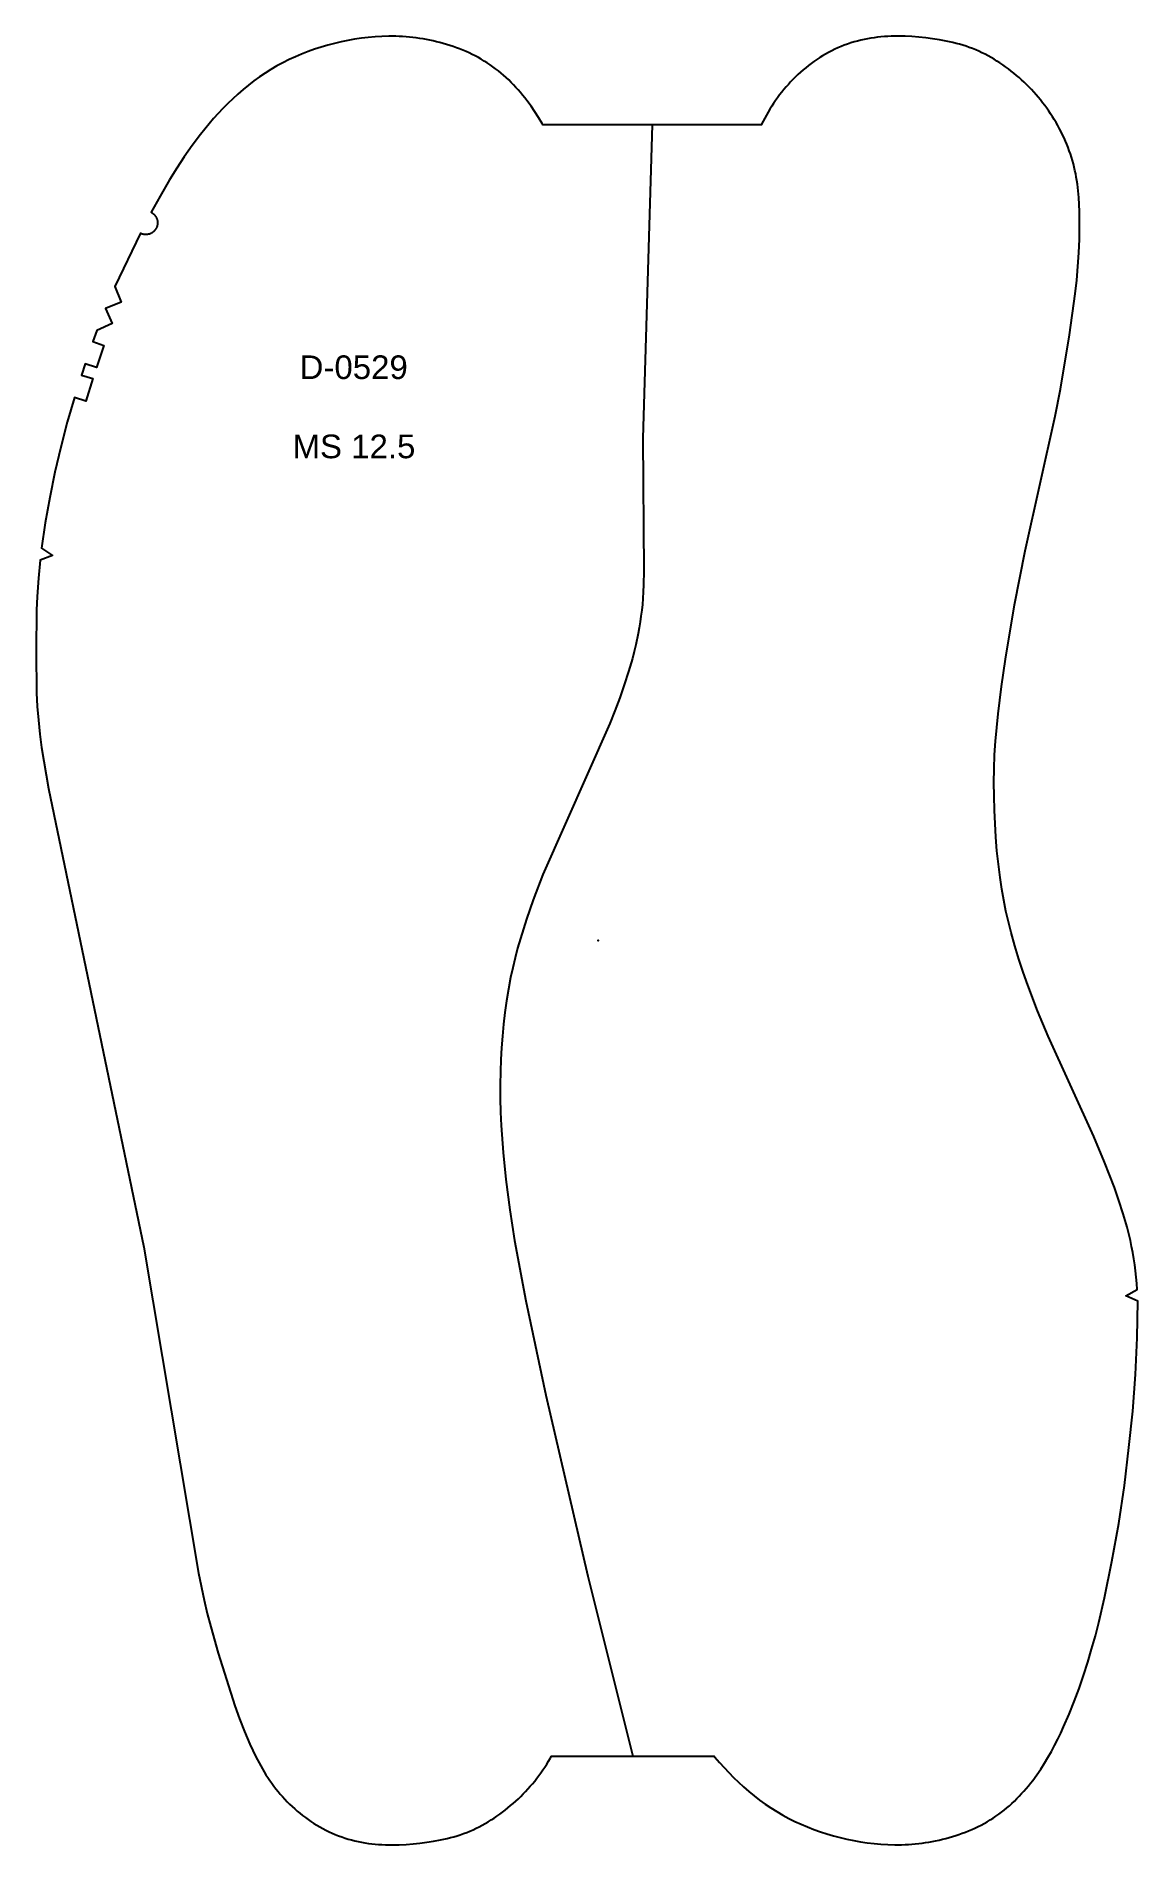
# Model space of a CAD drawing. Extents: x -397 to 4045, y -1309 to -990.
# Drawn here: x 281.9 to 468.4, y -1308.9 to -1002.9 of the extents above; entities that cross this region are included whole.
import ezdxf

# ---------------------------------------------------------------- set-up
doc = ezdxf.new("R2010")
doc.units = 0
doc.layers.add('DEFAULT', color=7, linetype='CONTINUOUS')
doc.styles.add('ARIAL_REGULAR', font='arial.ttf')

msp = doc.modelspace()

# ---------------------------------------------------------------- texts
at = {"layer": 'DEFAULT', "color": 1, "style": 'ARIAL_REGULAR'}
for s, p in [('D-0529', (326.46, -1060.93, 13.49)), ('MS 12.5', (325.26, -1074.33, 13.49))]:
    msp.add_text(s, height=4, dxfattribs=at).set_placement(p)

# ---------------------------------------------------------------- linework, layer by layer
at = {"layer": 'DEFAULT'}
msp.add_lwpolyline([(467.33, -1207.7), (467.11, -1206.67), (466.85, -1205.54), (466.56, -1204.41), (466.24, -1203.29), (465.91, -1202.17), (465.19, -1199.95), (464.42, -1197.75), (462.74, -1193.41), (460.94, -1189.1), (453.22, -1172.13), (452.29, -1169.99), (451.41, -1167.84), (449.74, -1163.48), (448.96, -1161.28), (448.23, -1159.07), (447.54, -1156.85), (446.91, -1154.6), (446.46, -1152.78), (446.05, -1150.96), (445.68, -1149.12), (445.36, -1147.27), (445.05, -1145.27), (444.77, -1143.01), (444.53, -1140.74), (444.35, -1138.46), (444.1, -1133.86), (444.03, -1131.53), (444.02, -1129.19), (444.05, -1126.86), (444.14, -1124.54), (444.29, -1122.21), (444.48, -1119.89), (444.72, -1117.57), (445.3, -1112.94), (445.98, -1108.33), (447.51, -1099.13), (449.31, -1089.98), (454.38, -1067.23), (455.28, -1062.66), (456.82, -1053.47), (457.78, -1046.54), (458.03, -1044.22), (458.23, -1041.9), (458.38, -1039.58), (458.48, -1037.25), (458.52, -1034.91), (458.5, -1032.58), (458.46, -1031.41), (458.39, -1030.24), (458.28, -1029.08), (458.15, -1027.93), (458.06, -1027.35), (457.96, -1026.78), (457.86, -1026.21), (457.74, -1025.64), (457.61, -1025.08), (457.46, -1024.51), (457.31, -1023.95), (457.14, -1023.4), (456.96, -1022.84), (456.76, -1022.29), (456.56, -1021.75), (456.34, -1021.21), (456.12, -1020.67), (455.88, -1020.14), (455.63, -1019.61), (455.38, -1019.08), (455.11, -1018.57), (454.83, -1018.05), (454.54, -1017.55), (454.24, -1017.04), (453.93, -1016.55), (453.62, -1016.06), (453.29, -1015.58), (452.96, -1015.1), (452.61, -1014.63), (452.26, -1014.17), (451.9, -1013.71), (451.53, -1013.26), (451.15, -1012.82), (450.76, -1012.38), (450.37, -1011.96), (449.96, -1011.54), (449.55, -1011.12), (449.13, -1010.72), (448.71, -1010.32), (448.27, -1009.93), (447.83, -1009.55), (447.38, -1009.18), (446.92, -1008.81), (446.46, -1008.46), (445.99, -1008.11), (445.51, -1007.77), (445.02, -1007.45), (444.53, -1007.13), (444.04, -1006.83), (443.53, -1006.53), (443.02, -1006.25), (442.51, -1005.98), (441.99, -1005.73), (441.46, -1005.48), (440.93, -1005.25), (440.39, -1005.03), (439.85, -1004.83), (439.3, -1004.63), (438.75, -1004.45), (438.2, -1004.29), (437.64, -1004.13), (437.08, -1003.99), (436.51, -1003.86), (435.94, -1003.74), (434.79, -1003.52), (433.64, -1003.34), (432.47, -1003.2), (431.31, -1003.09), (430.14, -1003), (428.97, -1002.94), (427.8, -1002.92), (427.21, -1002.92), (426.63, -1002.93), (426.05, -1002.96), (425.47, -1002.99), (424.89, -1003.04), (424.31, -1003.1), (423.74, -1003.17), (423.16, -1003.25), (422.59, -1003.35), (422.02, -1003.47), (421.46, -1003.6), (420.9, -1003.74), (420.34, -1003.9), (419.78, -1004.07), (419.23, -1004.26), (418.68, -1004.46), (418.14, -1004.67), (417.61, -1004.9), (417.07, -1005.14), (416.55, -1005.4), (416.03, -1005.67), (415.52, -1005.95), (415.01, -1006.24), (414.52, -1006.54), (414.03, -1006.86), (413.55, -1007.19), (413.07, -1007.53), (412.61, -1007.88), (412.15, -1008.25), (411.7, -1008.62), (411.26, -1009), (410.84, -1009.4), (410.41, -1009.8), (410, -1010.21), (409.6, -1010.63), (409.21, -1011.07), (408.82, -1011.5), (408.45, -1011.95), (408.08, -1012.41), (407.73, -1012.87), (407.38, -1013.34), (407.05, -1013.81), (406.72, -1014.29), (406.41, -1014.78), (406.1, -1015.28), (405.8, -1015.78), (405.23, -1016.79), (404.69, -1017.82), (404.65, -1017.92), (367.65, -1017.92), (367.53, -1017.7), (366.93, -1016.7), (366.3, -1015.72), (365.64, -1014.76), (364.95, -1013.82), (364.59, -1013.36), (364.22, -1012.9), (363.85, -1012.45), (363.47, -1012.01), (363.08, -1011.58), (362.68, -1011.15), (362.27, -1010.73), (361.86, -1010.33), (361.43, -1009.93), (361, -1009.54), (360.56, -1009.16), (360.11, -1008.79), (359.65, -1008.44), (359.18, -1008.09), (358.71, -1007.76), (358.22, -1007.44), (357.73, -1007.13), (357.23, -1006.83), (356.73, -1006.55), (356.21, -1006.27), (355.69, -1006.01), (355.17, -1005.76), (354.64, -1005.52), (354.1, -1005.29), (353.56, -1005.08), (353.01, -1004.87), (352.46, -1004.67), (351.9, -1004.49), (351.35, -1004.31), (350.79, -1004.15), (350.22, -1003.99), (349.66, -1003.85), (349.09, -1003.72), (348.52, -1003.59), (347.95, -1003.48), (347.37, -1003.38), (346.8, -1003.29), (346.22, -1003.21), (345.64, -1003.13), (345.06, -1003.07), (344.48, -1003.02), (343.9, -1002.98), (343.32, -1002.95), (342.74, -1002.93), (341.58, -1002.92), (340.41, -1002.95), (339.25, -1003.01), (338.09, -1003.12), (336.94, -1003.26), (335.78, -1003.44), (334.63, -1003.65), (333.49, -1003.88), (332.36, -1004.15), (331.23, -1004.45), (330.11, -1004.78), (329, -1005.13), (327.9, -1005.52), (326.81, -1005.94), (325.74, -1006.39), (324.68, -1006.88), (323.64, -1007.4), (322.61, -1007.95), (321.61, -1008.54), (320.62, -1009.16), (319.66, -1009.81), (318.71, -1010.5), (317.79, -1011.21), (316.89, -1011.95), (316, -1012.71), (315.14, -1013.5), (314.31, -1014.3), (313.49, -1015.13), (312.69, -1015.98), (311.91, -1016.85), (311.15, -1017.74), (310.41, -1018.64), (309.69, -1019.55), (308.29, -1021.41), (306.94, -1023.32), (305.66, -1025.26), (304.43, -1027.24), (302.85, -1029.96), (301.34, -1032.72), (301.4, -1032.75), (301.46, -1032.79), (301.52, -1032.83), (301.58, -1032.87), (301.63, -1032.91), (301.69, -1032.95), (301.74, -1033), (301.79, -1033.04), (301.84, -1033.09), (301.89, -1033.14), (301.94, -1033.2), (301.98, -1033.25), (302.02, -1033.31), (302.06, -1033.36), (302.1, -1033.42), (302.14, -1033.48), (302.17, -1033.54), (302.2, -1033.6), (302.23, -1033.66), (302.26, -1033.73), (302.29, -1033.79), (302.31, -1033.86), (302.33, -1033.93), (302.35, -1033.99), (302.37, -1034.06), (302.38, -1034.13), (302.39, -1034.2), (302.4, -1034.27), (302.41, -1034.34), (302.41, -1034.41), (302.41, -1034.47), (302.41, -1034.54), (302.41, -1034.61), (302.4, -1034.68), (302.4, -1034.75), (302.38, -1034.82), (302.37, -1034.89), (302.36, -1034.96), (302.34, -1035.02), (302.32, -1035.09), (302.3, -1035.16), (302.27, -1035.22), (302.25, -1035.29), (302.22, -1035.35), (302.19, -1035.41), (302.15, -1035.47), (302.12, -1035.53), (302.08, -1035.59), (302.04, -1035.65), (302, -1035.71), (301.96, -1035.76), (301.91, -1035.81), (301.87, -1035.87), (301.82, -1035.91), (301.77, -1035.96), (301.71, -1036.01), (301.66, -1036.05), (301.61, -1036.1), (301.55, -1036.14), (301.49, -1036.18), (301.43, -1036.21), (301.37, -1036.25), (301.31, -1036.28), (301.25, -1036.31), (301.18, -1036.34), (301.12, -1036.36), (301.05, -1036.39), (300.99, -1036.41), (300.92, -1036.43), (300.85, -1036.44), (300.78, -1036.46), (300.72, -1036.47), (300.65, -1036.48), (300.58, -1036.48), (300.51, -1036.49), (300.44, -1036.49), (300.37, -1036.49), (300.3, -1036.49), (300.23, -1036.48), (300.16, -1036.48), (300.09, -1036.47), (300.02, -1036.45), (299.96, -1036.44), (299.89, -1036.42), (299.82, -1036.4), (299.76, -1036.38), (299.69, -1036.36), (299.63, -1036.33), (299.56, -1036.3), (299.5, -1036.27), (295.19, -1045.29), (296.23, -1047.92), (293.62, -1048.97), (294.73, -1051.56), (292.15, -1052.69), (291.46, -1054.57), (293.34, -1055.25), (292.06, -1058.98), (290.16, -1058.35), (289.54, -1060.25), (291.45, -1060.86), (290.29, -1064.65), (288.37, -1064.08), (287.13, -1068.25), (286.02, -1072.46), (285.02, -1076.7), (284.16, -1080.96), (283.41, -1085.25), (282.79, -1089.56), (284.65, -1090.8), (282.55, -1091.55), (282.23, -1094.62), (282.01, -1097.71), (281.92, -1100.03), (281.86, -1107.03), (281.94, -1114.02), (282.05, -1116.35), (282.24, -1118.67), (282.49, -1120.99), (282.79, -1123.3), (283.15, -1125.6), (283.96, -1130.19), (300.08, -1207.79), (309.36, -1262.95), (310.31, -1267.52), (310.84, -1269.79), (311.41, -1272.04), (312.68, -1276.53), (314.06, -1280.98), (315.52, -1285.41), (316.31, -1287.6), (317.15, -1289.78), (317.6, -1290.86), (318.06, -1291.93), (318.55, -1292.99), (319.06, -1294.04), (319.6, -1295.07), (320.17, -1296.08), (320.47, -1296.58), (320.77, -1297.08), (321.09, -1297.57), (321.41, -1298.05), (321.75, -1298.52), (322.09, -1298.99), (322.45, -1299.45), (322.81, -1299.91), (323.19, -1300.36), (323.57, -1300.79), (323.96, -1301.22), (324.37, -1301.65), (324.78, -1302.06), (325.2, -1302.46), (325.63, -1302.86), (326.07, -1303.24), (326.52, -1303.61), (326.97, -1303.98), (327.44, -1304.33), (327.91, -1304.67), (328.39, -1305), (328.88, -1305.31), (329.38, -1305.62), (329.88, -1305.91), (330.4, -1306.19), (330.91, -1306.46), (331.44, -1306.72), (331.97, -1306.96), (332.51, -1307.19), (333.05, -1307.4), (333.6, -1307.6), (334.15, -1307.79), (334.7, -1307.96), (335.26, -1308.12), (335.82, -1308.26), (336.39, -1308.39), (336.96, -1308.51), (337.53, -1308.61), (338.1, -1308.69), (338.68, -1308.76), (339.25, -1308.82), (339.83, -1308.87), (340.41, -1308.9), (341, -1308.93), (341.58, -1308.94), (342.16, -1308.94), (343.33, -1308.92), (344.5, -1308.86), (345.67, -1308.77), (346.84, -1308.66), (348, -1308.51), (349.16, -1308.34), (350.3, -1308.12), (350.87, -1308), (351.44, -1307.87), (352, -1307.73), (352.56, -1307.57), (353.12, -1307.41), (353.67, -1307.23), (354.21, -1307.03), (354.76, -1306.83), (355.29, -1306.61), (355.82, -1306.38), (356.35, -1306.13), (356.87, -1305.88), (357.39, -1305.61), (357.9, -1305.32), (358.4, -1305.03), (358.9, -1304.73), (359.39, -1304.41), (359.87, -1304.09), (360.35, -1303.75), (360.82, -1303.4), (361.29, -1303.05), (361.74, -1302.68), (362.19, -1302.31), (362.63, -1301.93), (363.07, -1301.54), (363.5, -1301.14), (363.92, -1300.74), (364.33, -1300.32), (364.73, -1299.9), (365.13, -1299.47), (365.51, -1299.04), (365.89, -1298.6), (366.26, -1298.15), (366.62, -1297.69), (366.98, -1297.23), (367.32, -1296.76), (367.66, -1296.28), (367.98, -1295.8), (368.3, -1295.31), (368.61, -1294.81), (368.9, -1294.31), (369.12, -1293.94), (396.64, -1293.94), (396.79, -1294.12), (397.55, -1295.01), (398.33, -1295.87), (399.12, -1296.72), (399.94, -1297.55), (400.78, -1298.36), (401.64, -1299.15), (402.52, -1299.91), (403.42, -1300.65), (404.35, -1301.36), (405.29, -1302.04), (406.26, -1302.7), (407.25, -1303.32), (408.25, -1303.91), (409.27, -1304.46), (410.31, -1304.98), (411.37, -1305.47), (412.44, -1305.92), (413.53, -1306.34), (414.63, -1306.73), (415.74, -1307.08), (416.86, -1307.41), (417.99, -1307.71), (419.13, -1307.97), (420.27, -1308.21), (421.42, -1308.42), (422.57, -1308.6), (423.73, -1308.74), (424.89, -1308.84), (426.05, -1308.91), (427.21, -1308.94), (428.37, -1308.93), (428.96, -1308.91), (429.54, -1308.88), (430.12, -1308.84), (430.7, -1308.79), (431.28, -1308.73), (431.86, -1308.65), (432.43, -1308.57), (433.01, -1308.48), (433.58, -1308.38), (434.15, -1308.26), (434.72, -1308.14), (435.29, -1308.01), (435.86, -1307.86), (436.42, -1307.71), (436.98, -1307.55), (437.54, -1307.37), (438.09, -1307.19), (438.65, -1306.99), (439.19, -1306.78), (439.73, -1306.57), (440.27, -1306.34), (440.8, -1306.1), (441.33, -1305.85), (441.85, -1305.59), (442.36, -1305.31), (442.87, -1305.03), (443.37, -1304.73), (443.86, -1304.42), (444.34, -1304.1), (444.82, -1303.77), (445.29, -1303.42), (445.74, -1303.07), (446.19, -1302.7), (446.64, -1302.32), (447.07, -1301.93), (447.49, -1301.53), (447.91, -1301.13), (448.31, -1300.71), (448.71, -1300.28), (449.1, -1299.85), (449.49, -1299.41), (449.86, -1298.96), (450.23, -1298.5), (450.58, -1298.04), (451.27, -1297.1), (451.93, -1296.14), (452.56, -1295.15), (453.16, -1294.16), (453.74, -1293.14), (454.29, -1292.12), (454.81, -1291.08), (455.32, -1290.03), (455.81, -1288.97), (456.74, -1286.83), (457.61, -1284.67), (458.42, -1282.48), (459.18, -1280.28), (459.89, -1278.06), (460.56, -1275.83), (461.19, -1273.58), (461.78, -1271.33), (462.75, -1267.16), (464, -1260.99), (465.14, -1254.58), (466.1, -1248.16), (466.88, -1241.7), (467.53, -1235.54), (468, -1229.36), (468.28, -1223.18), (468.38, -1216.98), (466.35, -1216.08), (468.29, -1214.99), (468.21, -1213.94), (468.12, -1212.89), (468, -1211.85), (467.86, -1210.81), (467.71, -1209.77), (467.53, -1208.73)], close=True, dxfattribs=at)
msp.add_lwpolyline([(386.15, -1017.92), (384.56, -1070.93), (384.72, -1093.36), (384.69, -1095.73), (384.64, -1096.91), (384.57, -1098.09), (384.49, -1099.07), (384.38, -1100.06), (384.26, -1101.04), (384.11, -1102.02), (383.95, -1103), (383.77, -1103.98), (383.36, -1105.92), (383.09, -1107.05), (382.8, -1108.19), (382.15, -1110.44), (381.44, -1112.66), (380.67, -1114.87), (379.85, -1117.07), (378.98, -1119.24), (367.63, -1144.78), (365.98, -1149.07), (364.86, -1152.3), (363.85, -1155.57), (363.38, -1157.22), (362.95, -1158.88), (362.56, -1160.54), (362.19, -1162.21), (361.82, -1164.17), (361.49, -1166.14), (361.21, -1168.12), (360.98, -1170.11), (360.79, -1172.1), (360.64, -1174.09), (360.53, -1176.09), (360.46, -1178.09), (360.43, -1180.37), (360.44, -1182.66), (360.49, -1184.95), (360.59, -1187.24), (360.9, -1191.8), (361.36, -1196.36), (362.03, -1201.52), (362.83, -1206.67), (364.74, -1216.92), (368.16, -1232.84), (375.25, -1263.46), (382.88, -1293.94)], dxfattribs=at)
at = {"layer": 'DEFAULT', "color": 4}
msp.add_point((377, -1155.93), dxfattribs=at)

msp.set_redraw_order([(e.dxf.handle, doc.entitydb.next_handle()) for e in msp.query("TEXT MTEXT ATTDEF DIMENSION ARC_DIMENSION")])  # texts and dimensions are drawn at this point

doc.saveas('drawing.dxf')
